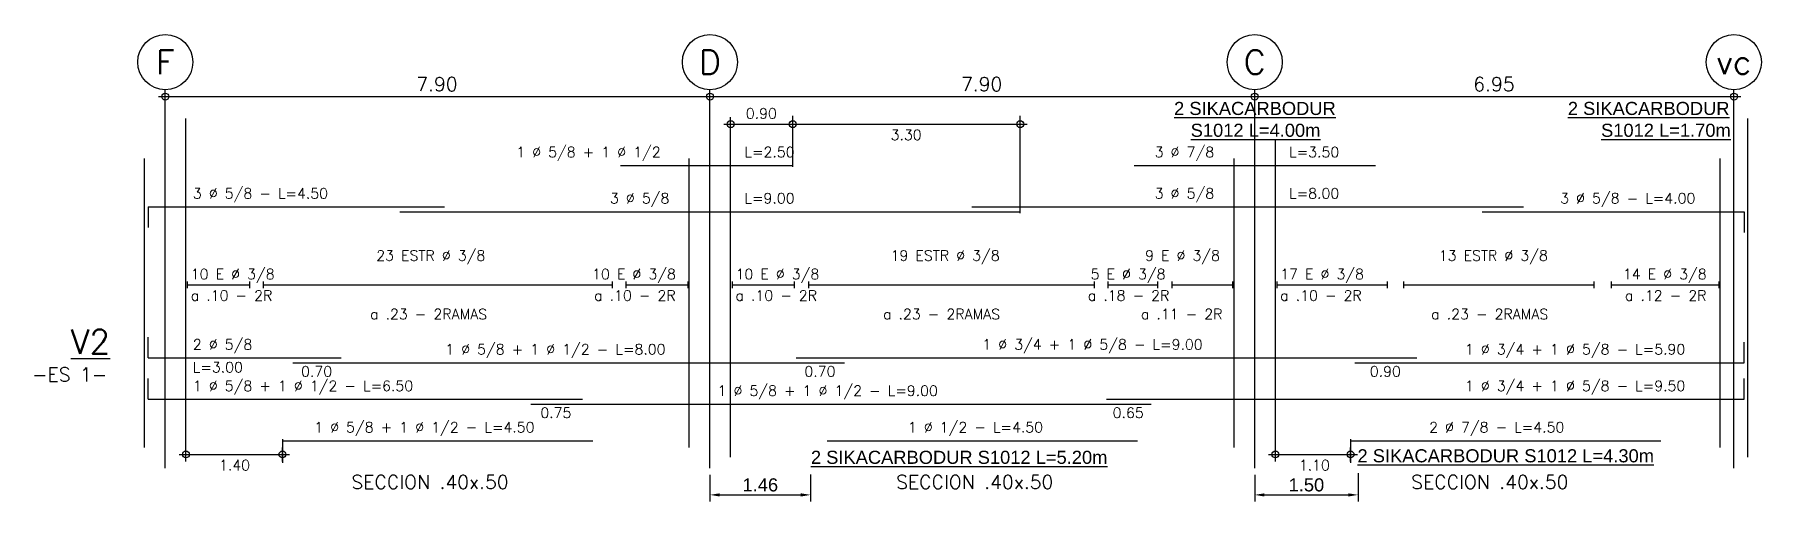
# Model space of a CAD drawing. Header units: millimetres. Extents: x 1 to 301, y -42 to 59.
# Drawn here: x 235.8 to 260.84, y 52.56 to 59.33 of the extents above; entities that cross this region are included whole.
import ezdxf
from ezdxf.enums import TextEntityAlignment as Align

# ---------------------------------------------------------------- set-up
doc = ezdxf.new("R2010")
doc.units = ezdxf.units.MM
doc.header["$LTSCALE"] = 0.0003
doc.header["$PDMODE"] = 34
doc.header["$PDSIZE"] = 0.1
for name, color, linetype in [('SIM-ACHURADOS', 8, 'Continuous'), ('SIM-COTAS', 1, 'Continuous'), ('SIM-FIBRACARB', 4, 'Continuous')]:
    doc.layers.add(name, color=color, linetype=linetype)
doc.styles.add('ARIAL EE', font='arial.ttf')
doc.styles.add('P140', font='SIMPLEX', dxfattribs={"height": 0.35})
doc.styles.add('P60', font='SIMPLEX', dxfattribs={"height": 0.16})
doc.styles.add('P80', font='SIMPLEX', dxfattribs={"height": 0.2})
doc.dimstyles.new('RE - STANDAR', dxfattribs={"dimtxt": 0.002, "dimasz": 0.0015, "dimexe": 0.001, "dimexo": 0.001, "dimgap": 0.0005, "dimtad": 1, "dimzin": 4, "dimdsep": 46, "dimtxsty": 'ARIAL EE', "dimcen": -0.001, "dimclrd": 256, "dimclre": 256, "dimclrt": 2, "dimadec": 0, "dimazin": 0, "dimtfac": 1, "dimtix": 1, "dimtofl": 0, "dimtmove": 1, "dimatfit": 0, "dimfxl": 0.0015, "dimtolj": 1, "dimtzin": 4, "dimlwd": -1, "dimlwe": -1, "dimarcsym": 0})

msp = doc.modelspace()

# ---------------------------------------------------------------- texts
at = {"layer": 'SIM-ACHURADOS', "style": 'P140'}
for s, p in [('F', (237.692, 58.935)), ('D', (245.592, 58.935)), ('C', (253.492, 58.935)), ('vc', (260.442, 58.935))]:
    msp.add_text(s, height=0.35, dxfattribs=at).set_placement(p, align=Align.MIDDLE)
at = {"layer": 'SIM-ACHURADOS'}
for s, height, style, p in [('7.90', 0.2, 'P80', (241.332, 58.515)), ('7.90', 0.2, 'P80', (249.232, 58.515)), ('6.95', 0.2, 'P80', (256.662, 58.515)), ('0.90', 0.15, 'P60', (246.112, 58.115)), ('3.30', 0.15, 'P60', (248.212, 57.805)), ('1 %%c 5/8 + 1 %%c 1/2', 0.15, 'P60', (242.782, 57.555)), ('L=2.50', 0.15, 'P60', (246.092, 57.555)), ('3 %%c 7/8', 0.15, 'P60', (252.042, 57.555)), ('L=3.50', 0.15, 'P60', (253.992, 57.555)), ('3 %%c 5/8 - L=4.50', 0.15, 'P60', (238.092, 56.955)), ('3 %%c 5/8', 0.15, 'P60', (252.042, 56.955)), ('L=8.00', 0.15, 'P60', (253.992, 56.955)), ('3 %%c 5/8', 0.15, 'P60', (244.142, 56.885)), ('L=9.00', 0.15, 'P60', (246.092, 56.885)), ('3 %%c 5/8 - L=4.00', 0.15, 'P60', (257.922, 56.885)), ('23 ESTR %%c 3/8', 0.15, 'P60', (240.752, 56.055)), ('19 ESTR %%c 3/8', 0.15, 'P60', (248.212, 56.055)), ('9 E %%c 3/8', 0.15, 'P60', (251.902, 56.055)), ('13 ESTR %%c 3/8', 0.15, 'P60', (256.162, 56.055)), ('10 E %%c 3/8', 0.15, 'P60', (238.062, 55.785)), ('10 E %%c 3/8', 0.15, 'P60', (243.882, 55.785)), ('10 E %%c 3/8', 0.15, 'P60', (245.962, 55.785)), ('5 E %%c 3/8', 0.15, 'P60', (251.112, 55.785)), ('17 E %%c 3/8', 0.15, 'P60', (253.862, 55.785)), ('14 E %%c 3/8', 0.15, 'P60', (258.832, 55.785)), ('a .10 - 2R', 0.15, 'P60', (238.062, 55.475)), ('a .10 - 2R', 0.15, 'P60', (243.912, 55.475)), ('a .10 - 2R', 0.15, 'P60', (245.962, 55.475)), ('a .18 - 2R', 0.15, 'P60', (251.072, 55.475)), ('a .10 - 2R', 0.15, 'P60', (253.862, 55.475)), ('a .12 - 2R', 0.15, 'P60', (258.862, 55.475)), ('a .23 - 2RAMAS', 0.15, 'P60', (240.662, 55.205)), ('a .23 - 2RAMAS', 0.15, 'P60', (248.102, 55.205)), ('a .11 - 2R', 0.15, 'P60', (251.842, 55.205)), ('a .23 - 2RAMAS', 0.15, 'P60', (256.052, 55.205)), ('2 %%c 5/8', 0.15, 'P60', (238.092, 54.765)), ('1 %%c 5/8 + 1 %%c 1/2 - L=8.00', 0.15, 'P60', (241.752, 54.695)), ('1 %%c 3/4 + 1 %%c 5/8 - L=9.00', 0.15, 'P60', (249.542, 54.765)), ('1 %%c 3/4 + 1 %%c 5/8 - L=5.90', 0.15, 'P60', (256.542, 54.695)), ('-ES 1-', 0.2, 'P80', (235.762, 54.305)), ('L=3.00', 0.15, 'P60', (238.092, 54.435)), ('0.70', 0.15, 'P60', (239.662, 54.375)), ('0.70', 0.15, 'P60', (246.962, 54.375)), ('0.90', 0.15, 'P60', (255.162, 54.375)), ('1 %%c 5/8 + 1 %%c 1/2 - L=6.50', 0.15, 'P60', (238.092, 54.165)), ('1 %%c 5/8 + 1 %%c 1/2 - L=9.00', 0.15, 'P60', (245.702, 54.095)), ('1 %%c 3/4 + 1 %%c 5/8 - L=9.50', 0.15, 'P60', (256.542, 54.165)), ('0.75', 0.15, 'P60', (243.132, 53.775)), ('0.65', 0.15, 'P60', (251.432, 53.775)), ('1 %%c 5/8 + 1 %%c 1/2 - L=4.50', 0.15, 'P60', (239.852, 53.565)), ('1 %%c 1/2 - L=4.50', 0.15, 'P60', (248.462, 53.565)), ('2 %%c 7/8 - L=4.50', 0.15, 'P60', (256.022, 53.565)), ('1.40', 0.15, 'P60', (238.472, 53.015)), ('1.10', 0.15, 'P60', (254.132, 53.015)), ('SECCION .40x.50', 0.2, 'P80', (240.392, 52.745)), ('SECCION .40x.50', 0.2, 'P80', (248.292, 52.745)), ('SECCION .40x.50', 0.2, 'P80', (255.762, 52.745))]:
    msp.add_text(s, height=height, dxfattribs=dict(at, style=style)).set_placement(p)
at = {"layer": 'SIM-ACHURADOS', "style": 'P140'}
msp.add_text('%%UV2', height=0.35, dxfattribs=at).set_placement((236.892, 54.705), align=Align.RIGHT)
at = {"layer": 'SIM-FIBRACARB', "char_height": 0.19, "attachment_point": 1, "style": 'ARIAL EE'}
for s, width, insert in [('\\pi0.32588;{\\L2 SIKACARBODUR \\P\\pi0.56662;S1012 L=4.00m}', 2.9858, (251.997, 58.358)), ('\\pi0.10366;{\\L2 SIKACARBODUR \\P\\pi0.58514;S1012 L=1.70m}', 2.43771, (257.93, 58.358)), ('{\\L2 SIKACARBODUR S1012 L=5.20m}', 4.44079, (247.056, 53.299)), ('{\\L2 SIKACARBODUR S1012 L=4.30m}', 4.60138, (254.983, 53.321))]:
    msp.add_mtext_dynamic_manual_height_columns(s, width=width, gutter_width=0.00475, heights=[0], dxfattribs=dict(at, insert=insert))

# ---------------------------------------------------------------- blocks, each defined once
blk = doc.blocks.new('*D42')
at = {"layer": 'SIM-COTAS', "transparency": 16777216}
for p, q in [((245.592, 52.95), (245.592, 52.564)), ((247.052, 52.953), (247.052, 52.564)), ((245.734, 52.659), (246.909, 52.659))]:
    blk.add_line(p, q, dxfattribs=at)
for points in [[(245.734, 52.682), (245.734, 52.635), (245.592, 52.659)], [(246.909, 52.682), (246.909, 52.635), (247.052, 52.659)]]:
    blk.add_solid(points, dxfattribs=at)
at = {"layer": 'SIM-COTAS', "color": 2, "transparency": 16777216, "insert": (246.322, 52.803), "char_height": 0.19, "attachment_point": 5, "style": 'ARIAL EE'}
blk.add_mtext('\\A1;1.46', dxfattribs=at)
blk = doc.blocks.new('*D41')
at = {"layer": 'SIM-COTAS', "transparency": 16777216}
for p, q in [((253.492, 52.95), (253.492, 52.564)), ((254.992, 52.975), (254.992, 52.564)), ((253.634, 52.659), (254.849, 52.659))]:
    blk.add_line(p, q, dxfattribs=at)
for points in [[(253.634, 52.682), (253.634, 52.635), (253.492, 52.659)], [(254.849, 52.682), (254.849, 52.635), (254.992, 52.659)]]:
    blk.add_solid(points, dxfattribs=at)
at = {"layer": 'SIM-COTAS', "color": 2, "transparency": 16777216, "insert": (254.242, 52.803), "char_height": 0.19, "attachment_point": 5, "style": 'ARIAL EE'}
blk.add_mtext('\\A1;1.50', dxfattribs=at)

# ---------------------------------------------------------------- dimensions: what is measured, and where the dimension line sits
at = {"layer": 'SIM-COTAS'}
for base, p1, p2, picture, middle in [((247.052, 52.659), (245.592, 53.045), (247.052, 53.048), '*D42', (246.322, 52.803)), ((254.992, 52.659), (253.492, 53.045), (254.992, 53.07), '*D41', (254.242, 52.803))]:
    dim = msp.add_linear_dim(base=base, p1=p1, p2=p2, dimstyle='RE - STANDAR', dxfattribs=at)
    dim.commit()
    dim.dimension.update_dxf_attribs({"geometry": picture, "text_midpoint": middle})

# ---------------------------------------------------------------- linework, layer by layer
at = {"layer": 'SIM-ACHURADOS'}
for p, q in [((237.692, 53.045), (237.692, 58.535)), ((237.692, 58.435), (260.442, 58.435)), ((245.592, 53.045), (245.592, 58.535)), ((253.492, 53.045), (253.492, 58.535)), ((260.442, 53.045), (260.442, 58.535)), ((237.992, 53.205), (237.992, 58.115)), ((245.892, 53.205), (245.892, 58.115)), ((246.792, 57.415), (246.792, 58.155)), ((250.092, 56.745), (250.092, 58.155)), ((260.642, 53.205), (260.642, 58.115)), ((245.892, 58.035), (246.792, 58.035)), ((246.792, 58.035), (250.092, 58.035)), ((253.792, 53.205), (253.792, 57.819)), ((237.392, 53.345), (237.392, 57.535)), ((244.292, 57.435), (246.792, 57.435)), ((245.292, 53.345), (245.292, 57.535)), ((251.742, 57.435), (255.242, 57.435)), ((253.192, 53.345), (253.192, 57.535)), ((260.242, 53.345), (260.242, 57.535)), ((237.442, 56.835), (241.742, 56.835)), ((237.442, 56.835), (237.442, 56.535)), ((241.092, 56.765), (250.092, 56.765)), ((249.392, 56.835), (257.392, 56.835)), ((256.792, 56.765), (260.592, 56.765)), ((260.592, 56.765), (260.592, 56.465)), ((238.012, 55.755), (238.012, 55.655)), ((238.012, 55.705), (238.912, 55.705)), ((238.912, 55.755), (238.912, 55.655)), ((239.112, 55.755), (239.112, 55.655)), ((239.112, 55.705), (244.172, 55.705)), ((244.172, 55.755), (244.172, 55.655)), ((244.372, 55.755), (244.372, 55.655)), ((244.372, 55.705), (245.272, 55.705)), ((245.272, 55.755), (245.272, 55.655)), ((245.912, 55.755), (245.912, 55.655)), ((245.912, 55.705), (246.812, 55.705)), ((246.812, 55.755), (246.812, 55.655)), ((247.022, 55.755), (247.022, 55.655)), ((247.022, 55.705), (251.162, 55.705)), ((251.162, 55.755), (251.162, 55.655)), ((251.362, 55.755), (251.362, 55.655)), ((251.362, 55.705), (252.082, 55.705)), ((252.082, 55.755), (252.082, 55.655)), ((252.292, 55.755), (252.292, 55.655)), ((252.292, 55.705), (253.172, 55.705)), ((253.172, 55.755), (253.172, 55.655)), ((253.812, 55.755), (253.812, 55.655)), ((253.812, 55.705), (255.412, 55.705)), ((255.412, 55.755), (255.412, 55.655)), ((255.652, 55.755), (255.652, 55.655)), ((255.652, 55.705), (258.412, 55.705)), ((258.412, 55.755), (258.412, 55.655)), ((258.662, 55.755), (258.662, 55.655)), ((258.662, 55.705), (260.222, 55.705)), ((260.222, 55.755), (260.222, 55.655)), ((237.442, 54.645), (237.442, 54.945)), ((260.592, 54.575), (260.592, 54.875)), ((237.442, 54.645), (240.242, 54.645)), ((246.842, 54.645), (255.842, 54.645)), ((239.542, 54.575), (247.542, 54.575)), ((254.942, 54.575), (260.592, 54.575)), ((237.442, 54.045), (237.442, 54.345)), ((260.592, 54.045), (260.592, 54.345)), ((237.442, 54.045), (243.742, 54.045)), ((242.992, 53.975), (251.992, 53.975)), ((251.342, 54.045), (260.592, 54.045)), ((239.392, 53.465), (239.392, 53.125)), ((239.392, 53.445), (243.892, 53.445)), ((247.292, 53.445), (251.792, 53.445)), ((254.882, 53.465), (254.882, 53.125)), ((254.882, 53.445), (259.382, 53.445)), ((237.992, 53.245), (239.392, 53.245)), ((253.792, 53.245), (254.882, 53.245))]:
    msp.add_line(p, q, dxfattribs=at)
for centre in [(237.692, 58.935), (245.592, 58.935), (253.492, 58.935), (260.442, 58.935)]:
    msp.add_circle(centre, 0.4, dxfattribs=at)
for p in [(237.692, 58.435), (245.592, 58.435), (253.492, 58.435), (260.442, 58.435), (245.892, 58.035), (246.792, 58.035), (250.092, 58.035), (237.992, 53.245), (239.392, 53.245), (253.792, 53.245), (254.882, 53.245)]:
    msp.add_point(p, dxfattribs=at)

msp.set_redraw_order([(e.dxf.handle, doc.entitydb.next_handle()) for e in msp.query("TEXT MTEXT ATTDEF DIMENSION ARC_DIMENSION")])  # texts and dimensions are drawn at this point

doc.saveas('drawing.dxf')
